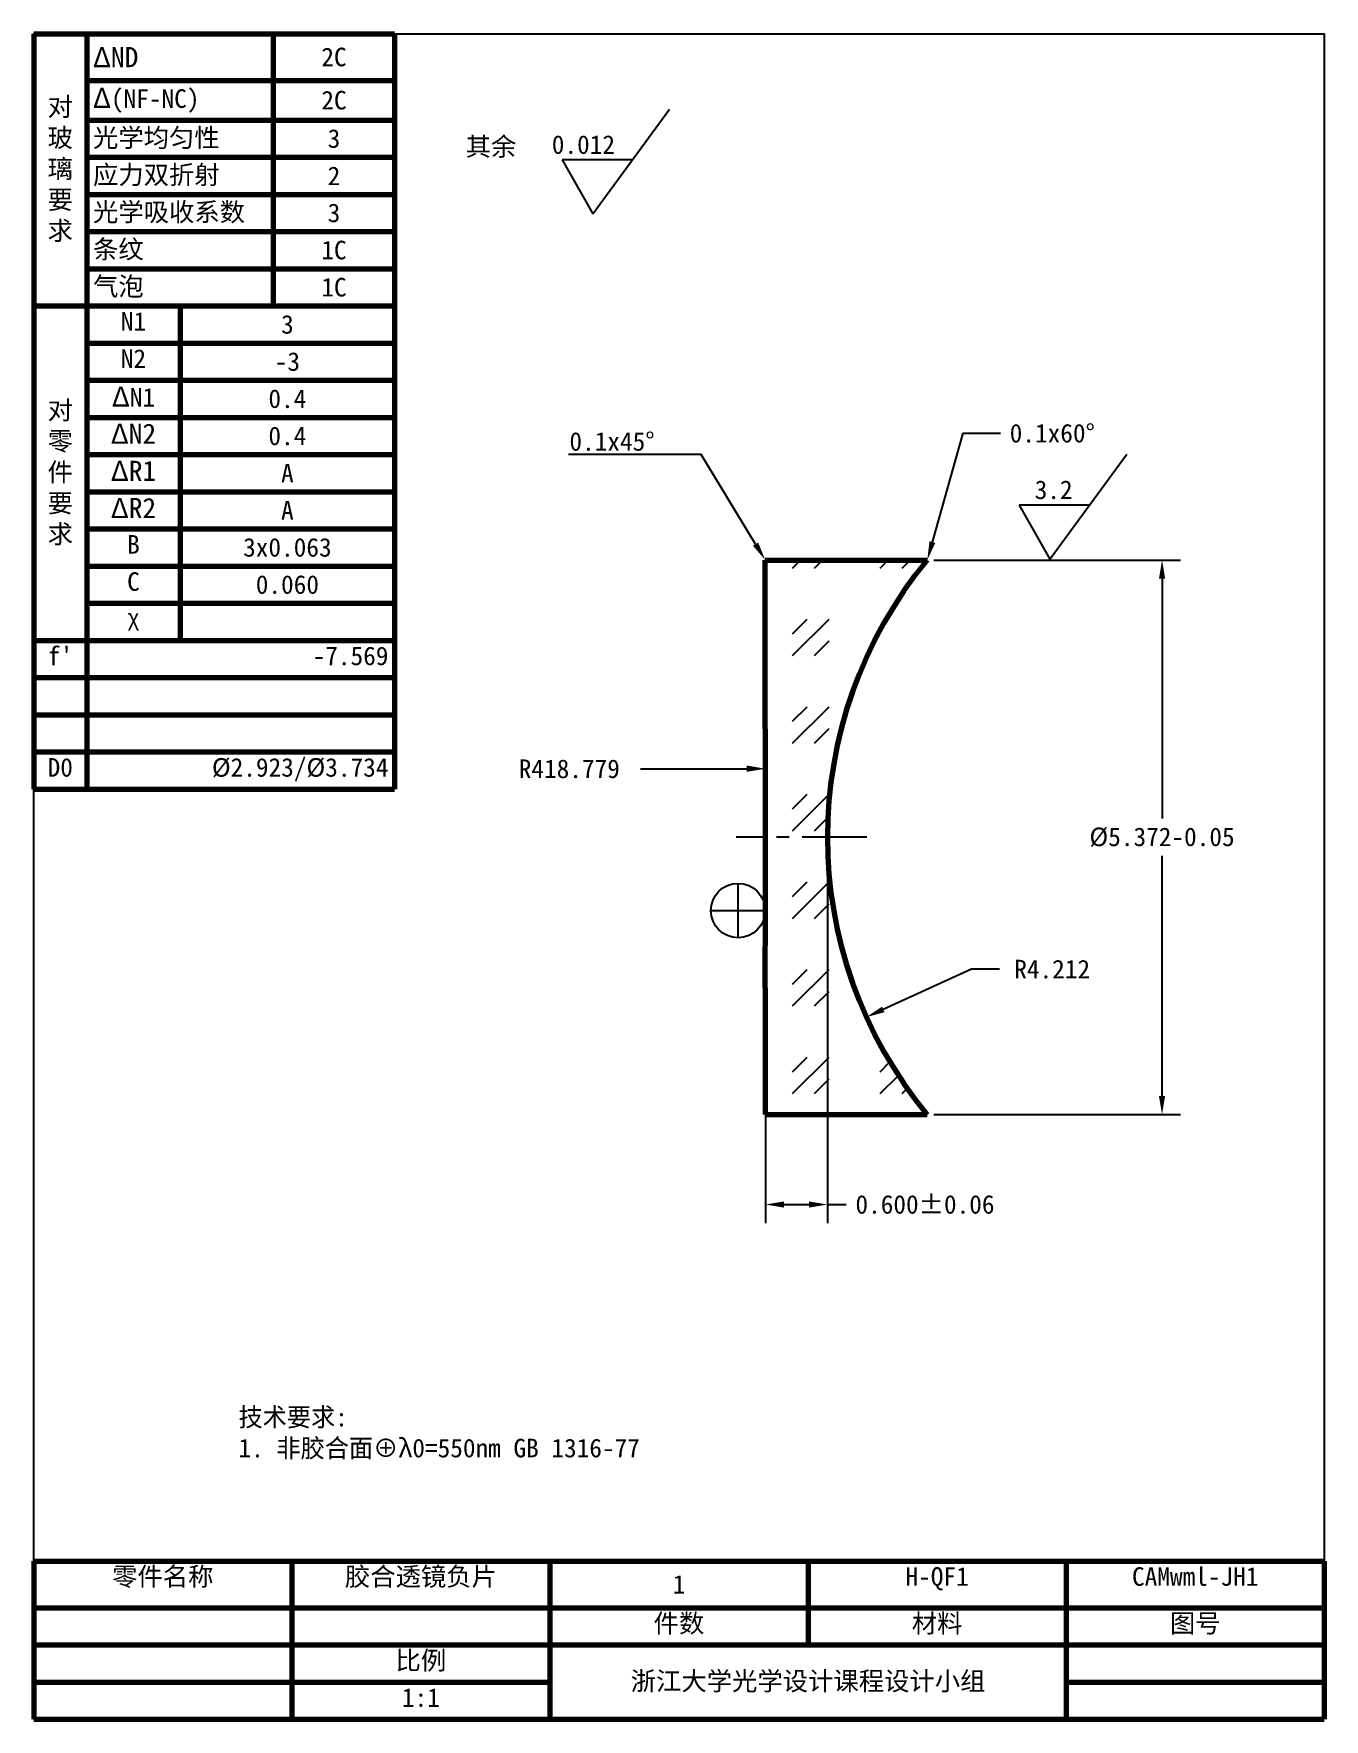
# Model space of a CAD drawing. Extents: x -420 to 4, y -9 to 8.
# Drawn here: x -8.2 to 4.3, y -8.61 to 7.72 of the extents above; entities that cross this region are included whole.
import ezdxf
from ezdxf import colors
from ezdxf.entities.mleader import LeaderData, LeaderLine
from ezdxf.math import Vec2, Vec3

# ---------------------------------------------------------------- set-up
doc = ezdxf.new("R2010")
doc.units = 0
doc.header["$LTSCALE"] = 0.5
doc.header["$MEASUREMENT"] = 0
doc.linetypes.add('CENTER', pattern=[2, 1.25, -0.25, 0.25, -0.25])
doc.layers.get('0').update_dxf_attribs({"lineweight": 70})
doc.layers.add('1', color=7, linetype='Continuous')
doc.styles.add('TXT', font='txt')
doc.dimstyles.get("Standard").update_dxf_attribs({"dimtxt": 0.18, "dimasz": 0.18, "dimexe": 0.18, "dimexo": 0.0625, "dimgap": 0.09, "dimtad": 0, "dimtih": 1, "dimtoh": 1, "dimdec": 4, "dimzin": 0, "dimdsep": 46, "dimtxsty": 'Standard', "dimcen": 0.09, "dimadec": 0, "dimazin": 0, "dimtfac": 1, "dimtdec": 4, "dimtofl": 0, "dimtmove": 0, "dimatfit": 3, "dimfxl": 1, "dimtolj": 1, "dimtzin": 0, "dimarcsym": 0})

msp = doc.modelspace()

# ---------------------------------------------------------------- texts
at = {"layer": '1', "color": 7, "linetype": 'Continuous', "style": 'TXT'}
for s, p in [('0.012', (-3.1806, 6.5579)), ('3.2', (1.4964, 3.2142))]:
    msp.add_text(s, height=0.18, dxfattribs=at).set_placement(p)
at = {"layer": '1', "color": 7, "linetype": 'Continuous', "char_height": 0.18, "attachment_point": 1, "style": 'TXT'}
for s, width, heights, insert in [('{\\fSimSun|b0|i0|c134|p2;其余}', 1.698719, [0], (-4.0156, 6.719)), ('技术要求:\\P1. 非胶合面{\\fSimSun|b0|i0|c134|p2;\\C256;⊕λ0=550nm GB 1316-77}', 4.688808, [0.9606], (-6.215, -5.5889))]:
    msp.add_mtext_dynamic_manual_height_columns(s, width=width, gutter_width=2.0091, heights=heights, dxfattribs=dict(at, insert=insert))

# ---------------------------------------------------------------- blocks, each defined once
blk = doc.blocks.new('*T0')
at = {"layer": '1', "color": 0, "linetype": 'ByBlock', "lineweight": -2}
for p, q in [((0, 0), (12.5, 0)), ((0, 0), (0, -1.533)), ((2.5, 0), (2.5, -1.533)), ((5, 0), (5, -1.533)), ((7.5, 0), (7.5, -0.813)), ((10, 0), (10, -1.533)), ((12.5, 0), (12.5, -1.533)), ((0, -0.453), (12.5, -0.453)), ((0, -0.813), (12.5, -0.813)), ((0, -1.173), (5, -1.173)), ((10, -1.173), (12.5, -1.173)), ((0, -1.533), (12.5, -1.533))]:
    blk.add_line(p, q, dxfattribs=at)
at = {"layer": '1', "color": 0, "linetype": 'Continuous', "char_height": 0.18}
for s, insert, width, attachment_point in [('{\\fSimSun|b0|i0|c134|p2;零件名称}', (1.25, -0.06), 2.38, 2), ('{\\fSimSun|b0|i0|c134|p2;胶合透镜负片}', (3.75, -0.06), 2.38, 2), ('1', (6.25, -0.227), 2.38, 5), ('H-QF1', (8.75, -0.06), 2.38, 2), ('CAMwml-JH1', (11.25, -0.06), 2.38, 2), ('{\\fSimSun|b0|i0|c134|p2;件数}', (6.25, -0.513), 2.38, 2), ('{\\fSimSun|b0|i0|c134|p2;材料}', (8.75, -0.513), 2.38, 2), ('{\\fSimSun|b0|i0|c134|p2;图号}', (11.25, -0.513), 2.38, 2), ('{\\fSimSun|b0|i0|c134|p2;比例}', (3.75, -0.873), 2.38, 2), ('{\\fSimSun|b0|i0|c134|p2;浙江大学光学设计课程设计小组}', (7.5, -1.173), 4.88, 5), ('1:1', (3.75, -1.233), 2.38, 2)]:
    blk.add_mtext(s, dxfattribs=dict(at, insert=insert, width=width, attachment_point=attachment_point))
blk = doc.blocks.new('*T1')
at = {"layer": '1', "color": 0, "linetype": 'ByBlock', "lineweight": -2}
for p, q in [((0, 0), (3.496, 0)), ((0, 0), (0, -7.317)), ((0.514, 0), (0.514, -7.317)), ((2.32, 0), (2.32, -2.637)), ((3.496, 0), (3.496, -7.317)), ((0.514, -0.453), (3.496, -0.453)), ((0.514, -0.837), (3.496, -0.837)), ((0.514, -1.197), (3.496, -1.197)), ((0.514, -1.557), (3.496, -1.557)), ((0.514, -1.917), (3.496, -1.917)), ((0.514, -2.277), (3.496, -2.277)), ((0, -2.637), (3.496, -2.637)), ((1.417, -2.637), (1.417, -5.877)), ((0.514, -2.997), (3.496, -2.997)), ((0.514, -3.357), (3.496, -3.357)), ((0.514, -3.717), (3.496, -3.717)), ((0.514, -4.077), (3.496, -4.077)), ((0.514, -4.437), (3.496, -4.437)), ((0.514, -4.797), (3.496, -4.797)), ((0.514, -5.157), (3.496, -5.157)), ((0.514, -5.517), (3.496, -5.517)), ((0, -5.877), (3.496, -5.877)), ((0, -6.237), (3.496, -6.237)), ((0, -6.597), (3.496, -6.597)), ((0, -6.957), (3.496, -6.957)), ((0, -7.317), (3.496, -7.317))]:
    blk.add_line(p, q, dxfattribs=at)
at = {"layer": '1', "color": 0, "linetype": 'Continuous', "char_height": 0.18}
for s, insert, width, attachment_point in [('{\\fSimSun|b0|i0|c134|p2;\\H1.0833x;\\C256;ΔND}', (0.574, -0.227), 1.68578, 4), ('2C', (2.908, -0.227), 1.05606, 5), ('{\\fSimSun|b0|i0|c134|p2;对玻璃要求}', (0.257, -1.318), 0.39442, 5), ('{\\fSimSun|b0|i0|c134|p2;\\H1.0833x;\\C256;Δ\\H0.92311x;(NF-NC)}', (0.574, -0.645), 1.68578, 4), ('2C', (2.908, -0.645), 1.05606, 5), ('{\\fSimSun|b0|i0|c134|p2;光学均匀性}', (0.574, -1.017), 1.68578, 4), ('3', (2.908, -1.017), 1.05606, 5), ('{\\fSimSun|b0|i0|c134|p2;应力双折射}', (0.574, -1.377), 1.68578, 4), ('2', (2.908, -1.377), 1.05606, 5), ('{\\fSimSun|b0|i0|c134|p2;光学吸收系数}', (0.574, -1.737), 1.68578, 4), ('3', (2.908, -1.737), 1.05606, 5), ('{\\fSimSun|b0|i0|c134|p2;条纹}', (0.574, -2.097), 1.68578, 4), ('1C', (2.908, -2.097), 1.05606, 5), ('{\\fSimSun|b0|i0|c134|p2;气泡}', (0.574, -2.457), 1.68578, 4), ('1C', (2.908, -2.457), 1.05606, 5), ('N1', (0.966, -2.697), 0.78289, 2), ('3', (2.457, -2.817), 1.95895, 5), ('N2', (0.966, -3.057), 0.78289, 2), ('-3', (2.457, -3.177), 1.95895, 5), ('{\\fSimSun|b0|i0|c134|p2;\\H1.0833x;\\C256;Δ\\H0.92313x;N1}', (0.966, -3.417), 0.78289, 2), ('{\\fSimSun|b0|i0|c134|p2;对零件要求}', (0.257, -4.257), 0.39442, 5), ('0.4', (2.457, -3.537), 1.95895, 5), ('{\\fSimSun|b0|i0|c134|p2;\\H1.0833x;\\C256;ΔN2}', (0.966, -3.777), 0.78289, 2), ('0.4', (2.457, -3.897), 1.95895, 5), ('{\\fSimSun|b0|i0|c134|p2;\\H1.0833x;\\C256;ΔR1}', (0.966, -4.137), 0.78289, 2), ('A', (2.457, -4.257), 1.95895, 5), ('{\\fSimSun|b0|i0|c134|p2;\\H1.0833x;\\C256;ΔR2}', (0.966, -4.497), 0.78289, 2), ('A', (2.457, -4.617), 1.95895, 5), ('B', (0.966, -4.857), 0.78289, 2), ('3x0.063', (2.457, -4.977), 1.95895, 5), ('C', (0.966, -5.217), 0.78289, 2), ('0.060', (2.457, -5.337), 1.95895, 5), ('{\\fSymbol|b0|i0|c2|p18;\\H0.875x;\\C256;c}', (0.966, -5.577), 0.78289, 2), ("f'", (0.257, -5.937), 0.39442, 2), ('-7.569', (3.436, -5.937), 2.86184, 3), ('D0', (0.257, -7.017), 0.39442, 2), ('%%C2.923/%%C3.734', (3.436, -7.017), 2.86184, 3)]:
    blk.add_mtext(s, dxfattribs=dict(at, insert=insert, width=width, attachment_point=attachment_point))
blk = doc.blocks.new('*D2')
at = {"layer": '1', "color": 0, "linetype": 'Continuous', "lineweight": -2, "transparency": 16777216}
for p, q in [((-1.111, -0.125), (-1.111, -3.8)), ((-0.511, -0.125), (-0.511, -3.8)), ((-0.931, -3.62), (-0.691, -3.62)), ((-0.511, -3.62), (-0.331, -3.62))]:
    blk.add_line(p, q, dxfattribs=at)
at = {"layer": '1', "color": 0, "linetype": 'Continuous', "transparency": 16777216}
for points in [[(-0.931, -3.59), (-0.931, -3.65), (-1.111, -3.62)], [(-0.691, -3.59), (-0.691, -3.65), (-0.511, -3.62)]]:
    blk.add_solid(points, dxfattribs=at)
at = {"layer": 'Defpoints', "color": 0, "linetype": 'Continuous', "transparency": 16777216}
for p in [(-1.111, -0.062), (-0.511, -0.062), (-0.511, -3.62)]:
    blk.add_point(p, dxfattribs=at)
at = {"layer": '1', "color": 0, "linetype": 'Continuous', "transparency": 16777216, "insert": (0.434, -3.62), "char_height": 0.18, "attachment_point": 5}
blk.add_mtext('\\A1;0.600%%P0.06', dxfattribs=at)
blk = doc.blocks.new('*D3')
at = {"layer": '1', "color": 0, "linetype": 'Continuous', "lineweight": -2, "transparency": 16777216}
for p, q in [((0.519, 2.623), (2.91, 2.623)), ((2.73, 2.443), (2.73, 0.118)), ((2.73, -2.568), (2.73, -0.242)), ((0.519, -2.748), (2.91, -2.748))]:
    blk.add_line(p, q, dxfattribs=at)
at = {"layer": '1', "color": 0, "linetype": 'Continuous', "transparency": 16777216}
for points in [[(2.7, 2.443), (2.76, 2.443), (2.73, 2.623)], [(2.7, -2.568), (2.76, -2.568), (2.73, -2.748)]]:
    blk.add_solid(points, dxfattribs=at)
at = {"layer": 'Defpoints', "color": 0, "linetype": 'Continuous', "transparency": 16777216}
for p in [(0.456, 2.623), (0.456, -2.748), (2.73, -2.748)]:
    blk.add_point(p, dxfattribs=at)
at = {"layer": '1', "color": 0, "linetype": 'Continuous', "transparency": 16777216, "insert": (2.73, -0.062), "char_height": 0.18, "attachment_point": 5}
blk.add_mtext('\\A1;%%C5.372-0.05', dxfattribs=at)
blk = doc.blocks.new('*D5')
at = {"layer": '1', "color": 0, "linetype": 'Continuous', "lineweight": -2, "transparency": 16777216}
for p, q in [((0.886, -1.341), (0.03, -1.73)), ((1.156, -1.341), (0.886, -1.341))]:
    blk.add_line(p, q, dxfattribs=at)
at = {"layer": '1', "color": 0, "linetype": 'Continuous', "transparency": 16777216}
blk.add_solid([(0.018, -1.703), (0.042, -1.757), (-0.134, -1.805)], dxfattribs=at)
at = {"layer": 'Defpoints', "color": 0, "linetype": 'Continuous', "transparency": 16777216}
for p in [(3.701, -0.062), (-0.134, -1.805)]:
    blk.add_point(p, dxfattribs=at)
at = {"layer": '1', "color": 0, "linetype": 'Continuous', "transparency": 16777216, "insert": (1.666, -1.341), "char_height": 0.18, "attachment_point": 5}
blk.add_mtext('\\A1;R4.212', dxfattribs=at)
blk = doc.blocks.new('*D4')
at = {"layer": '1', "color": 0, "linetype": 'Continuous', "lineweight": -2, "transparency": 16777216}
blk.add_line((-2.321, 0.6), (-1.292, 0.602), dxfattribs=at)
at = {"layer": '1', "color": 0, "linetype": 'Continuous', "transparency": 16777216}
blk.add_solid([(-1.292, 0.632), (-1.292, 0.572), (-1.112, 0.602)], dxfattribs=at)
at = {"layer": 'Defpoints', "color": 0, "linetype": 'Continuous', "transparency": 16777216}
for p in [(-1.112, 0.602), (-419.89, -0.062)]:
    blk.add_point(p, dxfattribs=at)
at = {"layer": '1', "color": 0, "linetype": 'Continuous', "transparency": 16777216, "insert": (-3.011, 0.6), "char_height": 0.18, "attachment_point": 5}
blk.add_mtext('\\A1;R418.779', dxfattribs=at)

# ---------------------------------------------------------------- dimensions: what is measured, and where the dimension line sits
at = {"layer": '1', "color": 7, "linetype": 'Continuous'}
dim = msp.add_linear_dim(base=(2.7297, -2.7485), p1=(0.4563, 2.6235), p2=(0.4563, -2.7485), angle=90, text='%%C<>-0.05', dimstyle='Standard', override={"dimdec": 3}, dxfattribs=at)
dim.commit()
dim.dimension.update_dxf_attribs({"geometry": '*D3', "text_midpoint": (2.7297, -0.0625)})
for center, mpoint, picture, middle in [((-419.8896, -0.0625), (-1.1116, 0.6023), '*D4', (-2.3207, 0.6004)), ((3.70137, -0.0625), (-0.13397, -1.80458), '*D5', (1.66579, -1.34139))]:
    dim = msp.add_radius_dim(center=center, mpoint=mpoint, dimstyle='Standard', override={"dimdec": 3}, dxfattribs=at)
    dim.commit()
    dim.dimension.update_dxf_attribs({"geometry": picture, "text_midpoint": middle, "dimtype": 164})
dim = msp.add_linear_dim(base=(-0.5111, -3.6197), p1=(-1.1111, -0.0625), p2=(-0.5111, -0.0625), text='<>%%P0.06', dimstyle='Standard', override={"dimdec": 3}, dxfattribs=at)
dim.commit()
dim.dimension.update_dxf_attribs({"geometry": '*D2', "text_midpoint": (0.4339, -3.6197)})

# ---------------------------------------------------------------- hatches: boundary and pattern name
at = {"layer": '1', "linetype": 'Continuous'}
h = msp.add_hatch(dxfattribs=at)
h.set_pattern_fill('GOST_GLASS', scale=0.1, style=0)
h.set_pattern_definition([(45, (0, 0), (0.84853, -9e-17), [0.5, -0.7]), (45, (0.21213, 0), (0.84853, -9e-17), [0.2, -1]), (45, (0, 0.21213), (0.84853, -9e-17), [0.2, -1])])
h.paths.add_polyline_path([(0.4563, 2.6235), (-1.1136, 2.6235), (-1.1136, 1.3995, -0.0008728), (-1.1111, -0.0625), (-0.5111, -0.0625, -0.1745959)])
h.paths.add_polyline_path([(-0.5111, -0.0625), (-1.1111, -0.0625, -0.0008728), (-1.1136, -1.5245), (-1.1136, -2.7485), (0.4563, -2.7485, -0.1745959)])

# ---------------------------------------------------------------- linework, layer by layer
at = {"color": 7}
for p, q in [((-1.1136, 2.6235), (0.4563, 2.6235)), ((-1.1136, 1.3992), (-1.1136, 2.6235)), ((0.4563, 2.6235), (0.4563, 2.6235)), ((-1.1136, -1.5241), (-1.1136, -2.7485)), ((-1.1136, -2.7485), (0.4563, -2.7485)), ((0.4563, -2.7485), (0.4563, -2.7485))]:
    msp.add_line(p, q, dxfattribs=at)
for centre, radius, start, end in [((3.7014, -0.0625), 4.2124, 140.38488, 219.61512), ((-419.8896, -0.0625), 418.7785, 359.800022, 0.199978)]:
    msp.add_arc(centre, radius, start, end, dxfattribs=at)
at = {"layer": '1', "color": 7, "linetype": 'Continuous'}
for p, q in [((-2.7847, 5.9762), (-2.0398, 6.9924)), ((-2.4017, 6.4987), (-3.0812, 6.4987)), ((-3.0812, 6.4987), (-2.7847, 5.9762)), ((1.6437, 2.6325), (2.3886, 3.6487)), ((2.0267, 3.155), (1.3472, 3.155)), ((1.3472, 3.155), (1.6437, 2.6325)), ((-1.3764, -1.0356), (-1.3764, -0.5086)), ((-1.6399, -0.7721), (-1.1129, -0.7721))]:
    msp.add_line(p, q, dxfattribs=at)
at = {"layer": '1', "color": 7, "linetype": 'CENTER'}
msp.add_line((-0.1303, -0.0625), (-1.3943, -0.0625), dxfattribs=at)
at = {"layer": '1', "color": 7, "linetype": 'Continuous'}
msp.add_lwpolyline([(4.3014, -8.6064), (-8.1986, -8.6064), (-8.1986, 7.7218), (4.3014, 7.7218)], close=True, dxfattribs=at)
msp.add_circle((-1.3764, -0.7721), 0.2635, dxfattribs=at)

# ---------------------------------------------------------------- block references
for name, p in [('*T1', (-8.1986, 7.7218)), ('*T0', (-8.1986, -7.0731))]:
    msp.add_blockref(name, p)

msp.set_redraw_order([(e.dxf.handle, doc.entitydb.next_handle()) for e in msp.query("TEXT MTEXT ATTDEF DIMENSION ARC_DIMENSION")])  # texts and dimensions are drawn at this point

# ---------------------------------------------------------------- leaders
ml = msp.add_multileader_mtext('Standard', dxfattribs=at)
ml.set_content('0.1x60%%D', color=7)
ml.set_leader_properties()
ml.build(insert=Vec2(0, 0))
ml.multileader.update_dxf_attribs({"text_right_attachment_type": 6, "dogleg_length": 0.36, "arrow_head_size": 0.18})
ctx = ml.context
ctx.base_point, ctx.char_height, ctx.arrow_head_size, ctx.landing_gap_size, ctx.plane_origin = Vec3(1.1645, 3.8523), 0.18, 0.18, 0.09, Vec3(0.4563, 2.6235)
ctx.right_attachment = 6
notes = []
notes.append((ctx, [(0, (1, 1, 0), (0.8045, 3.8523), (1, 0), 0.36, [(0, [(0.4563, 2.6235)], 0, [])])]))
ctx.mtext.insert, ctx.mtext.flow_direction = Vec3(1.2545, 3.9423), 5
ml = msp.add_multileader_mtext('Standard', dxfattribs=at)
ml.set_content('0.1x45%%D', color=7)
ml.set_leader_properties()
ml.build(insert=Vec2(0, 0))
ml.multileader.update_dxf_attribs({"text_right_attachment_type": 6, "dogleg_length": 0.36, "arrow_head_size": 0.18})
ctx = ml.context
ctx.base_point, ctx.char_height, ctx.arrow_head_size, ctx.landing_gap_size, ctx.plane_origin = Vec3(-3.2046, 3.7543), 0.18, 0.18, 0.09, Vec3(-1.1136, 2.6235)
ctx.right_attachment, ctx.text_align_type = 6, 2
notes.append((ctx, [(0, (1, 1, 0), (-1.7346, 3.6463), (-1, 0), 0.36, [(0, [(-1.1136, 2.6235)], 0, [])])]))
ctx.mtext.insert, ctx.mtext.alignment, ctx.mtext.flow_direction = Vec3(-2.1846, 3.8623), 3, 5
for ctx, leaders in notes:
    for number, flags, end, landing, length, lines in leaders:
        leader = LeaderData()
        leader.index, (leader.has_last_leader_line, leader.has_dogleg_vector, leader.attachment_direction) = number, flags
        leader.last_leader_point, leader.dogleg_vector, leader.dogleg_length = Vec3(end), Vec3(landing), length
        for number, points, colour, breaks in lines:
            line = LeaderLine()
            line.index, line.vertices, line.color, line.breaks = number, Vec3.list(points), colors.encode_raw_color(colour), breaks
            leader.lines.append(line)
        ctx.leaders.append(leader)

doc.saveas('drawing.dxf')
